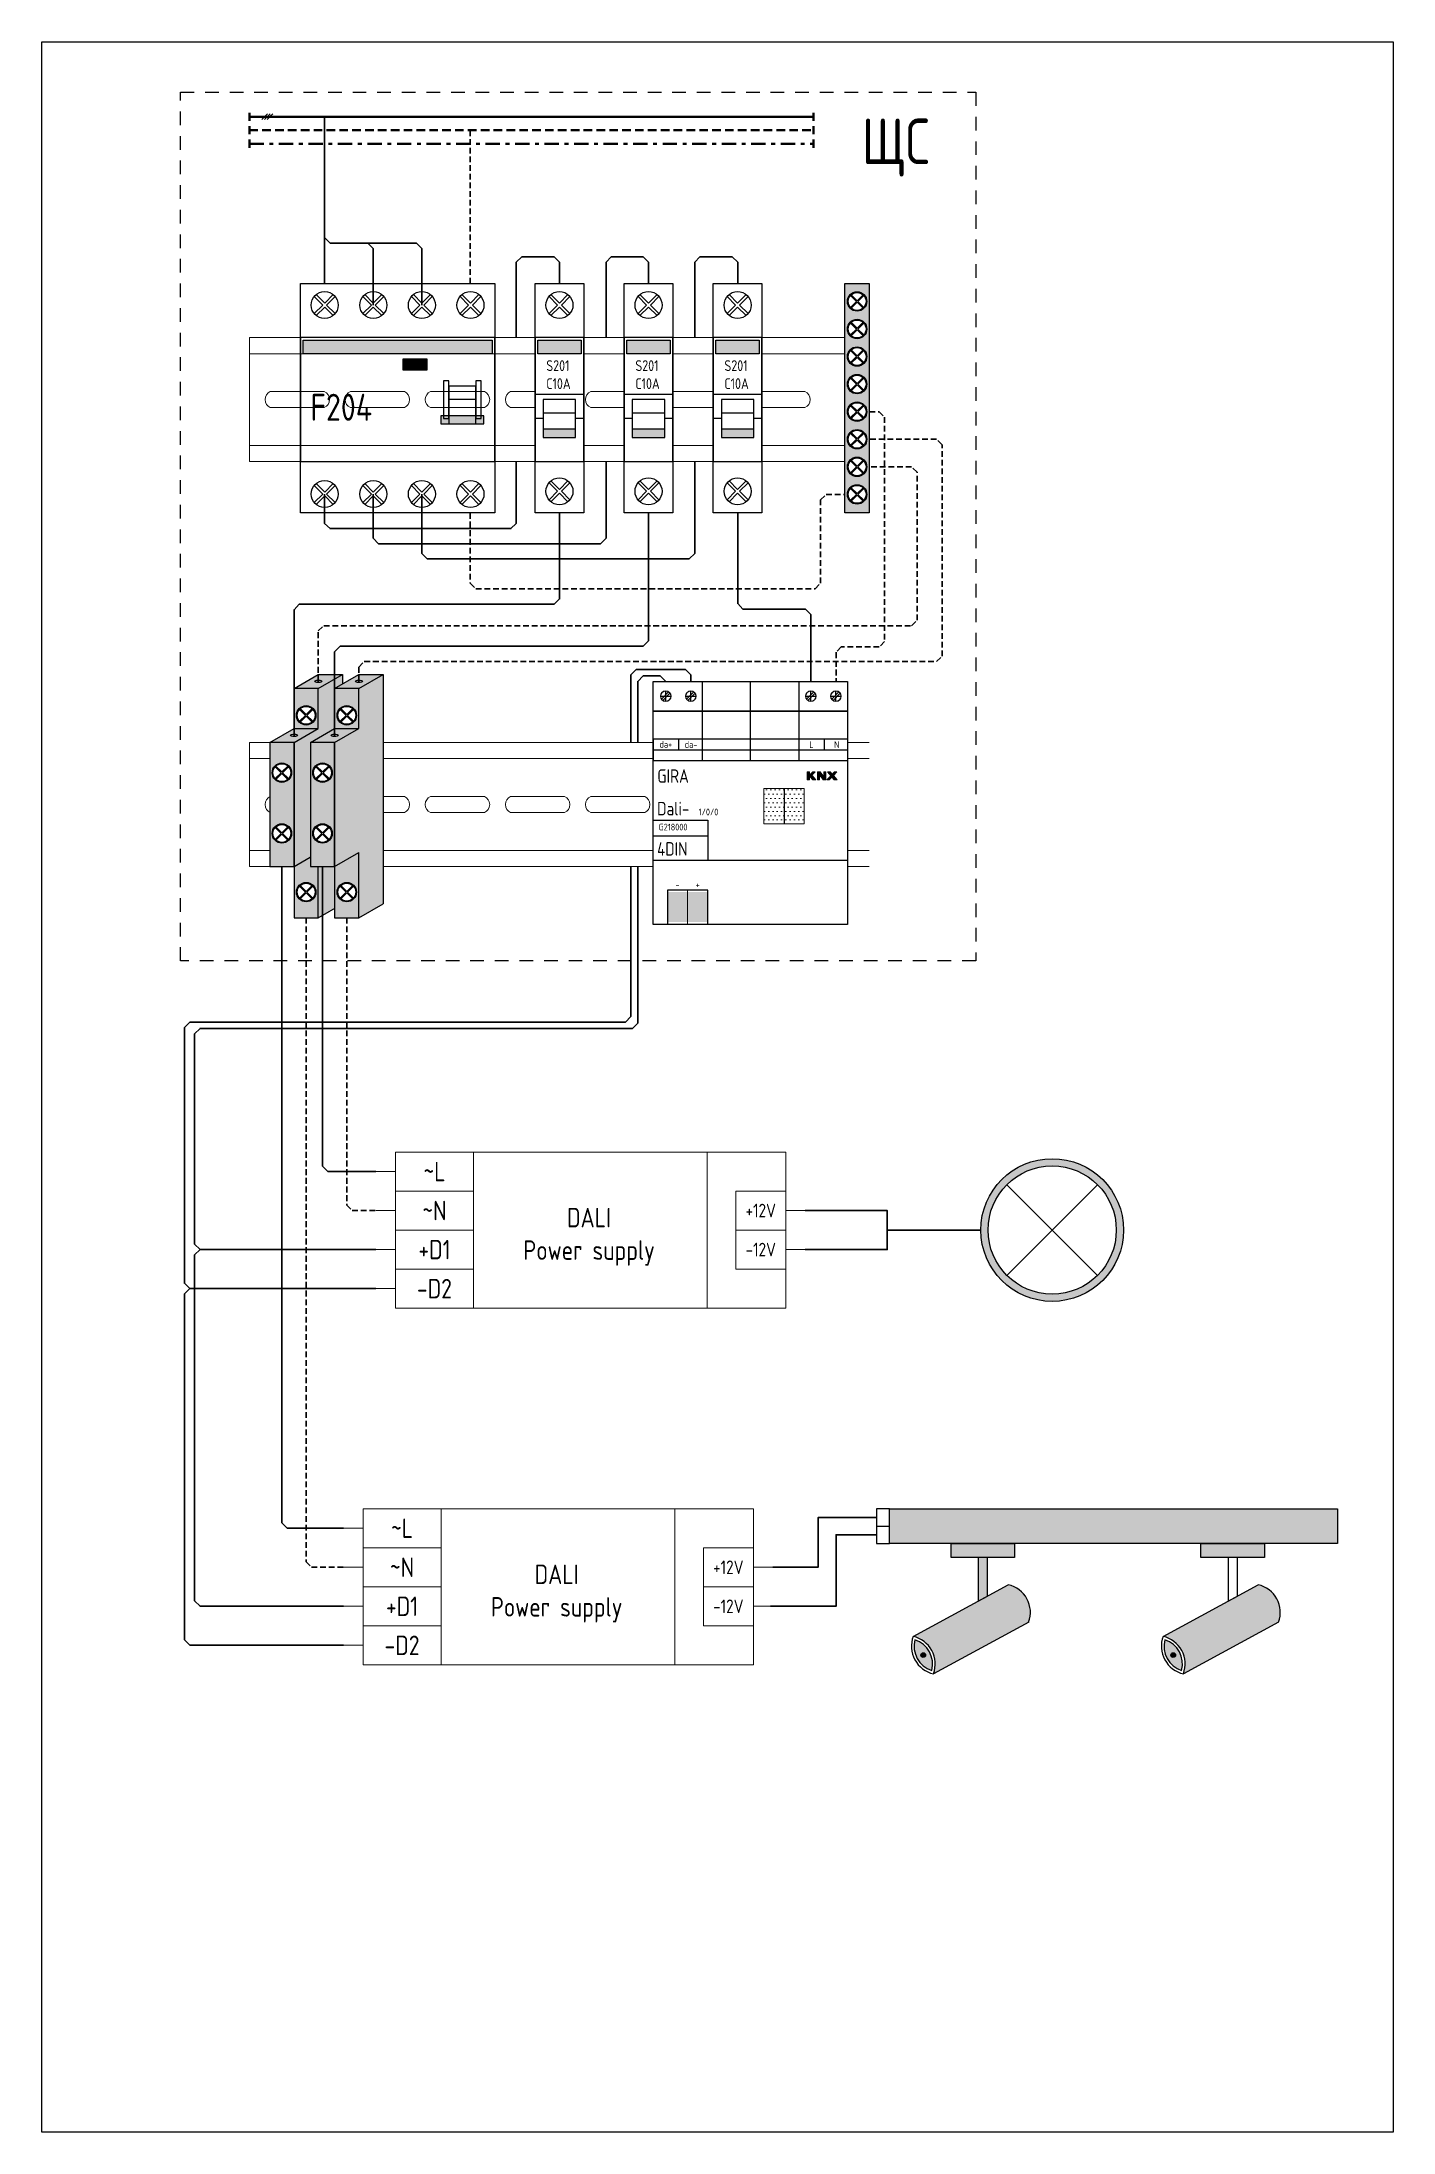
# Model space of a CAD drawing. Header units: millimetres. Extents: x -559267 to 5835, y 0 to 209897.
# Drawn here: x 1050 to 1235.5, y 0 to 287 of the extents above; entities that cross this region are included whole.
import ezdxf

# ---------------------------------------------------------------- set-up
doc = ezdxf.new("R2010")
doc.units = ezdxf.units.MM
doc.set_wipeout_variables(frame=1)
for name, pattern in [('CENTER2', [28.575, 19.05, -3.175, 3.175, -3.175]), ('HIDDEN2', [4.7625, 3.175, -1.5875]), ('JIS_02_0.7', [1.35, 0.75, -0.6]), ('L000000000000000000', [0]), ('Штрихштриховая', [10.936111, 5.291667, -2.116667, 1.411111, -2.116667])]:
    doc.linetypes.add(name, pattern=pattern)
doc.layers.add('devices', color=7, linetype='Continuous')
doc.layers.add('Gira_Модули', color=7, linetype='Continuous')
doc.layers.add('Таблицы', color=7, linetype='Continuous', lineweight=13)
doc.styles.add('Unecom', font='GOST2304A_0.ttf', dxfattribs={"height": 2.5})

# ---------------------------------------------------------------- blocks, each defined once
blk = doc.blocks.new('Дин')
blk.add_wipeout([(-0.76, 46), (-0.76, 0), (228.89, 0), (228.89, 46)])
blk.add_lwpolyline([(228.89, 46), (-0.76, 46), (-0.76, 0), (228.89, 0)])
at = {"layer": 'Таблицы'}
for points in [[(-0.76, 40), (-0.76, 40), (228.89, 40)], [(-0.76, 6), (-0.76, 6), (228.89, 6)]]:
    blk.add_lwpolyline(points, dxfattribs=at)
for points in [[(26.99, 26), (26.99, 26), (6.99, 26), (6.99, 26, 0.644829), (6.99, 20), (6.99, 20), (26.99, 20), (26.99, 20, 0.644829)], [(56.66, 26), (56.66, 26), (36.66, 26), (36.66, 26, 0.644829), (36.66, 20), (36.66, 20), (56.66, 20), (56.66, 20, 0.644829)], [(86.34, 26), (86.34, 26), (66.34, 26), (66.34, 26, 0.644829), (66.34, 20), (66.34, 20), (86.34, 20), (86.34, 20, 0.644829)], [(116.02, 26), (116.02, 26), (96.02, 26), (96.02, 26, 0.644829), (96.02, 20), (96.02, 20), (116.02, 20), (116.02, 20, 0.644829)], [(145.7, 26), (145.7, 26), (125.7, 26), (125.7, 26, 0.644829), (125.7, 20), (125.7, 20), (145.7, 20), (145.7, 20, 0.644829)], [(175.37, 26), (175.37, 26), (155.37, 26), (155.37, 26, 0.644829), (155.37, 20), (155.37, 20), (175.37, 20), (175.37, 20, 0.644829)], [(205.05, 26), (205.05, 26), (185.05, 26), (185.05, 26, 0.644829), (185.05, 20), (185.05, 20), (205.05, 20), (205.05, 20, 0.644829)]]:
    blk.add_lwpolyline(points, format="xyb", close=True, dxfattribs=at)
blk = doc.blocks.new('Клема')
blk.add_wipeout([(9, 90.16), (18, 90.16), (18, 5.16), (9, 0), (0, 0), (0, 19), (-9, 19), (-9, 65), (0, 70.16), (0, 85)])
at = {"true_color": 0x939598}
h = blk.add_hatch(color=252, dxfattribs=at)
h.dxf.hatch_style = 1
h.paths.add_polyline_path([(9, 70.16), (0, 70.16), (-9, 65), (0, 65)])
h.paths.add_polyline_path([(9, 85), (0, 85), (0, 85), (0, 70.16), (9, 70.16)])
h.paths.add_polyline_path([(8.1, 75, -1), (0.9, 75, -1)], flags=16)
h.paths.add_polyline_path([(7.81, 75, -1), (1.19, 75, -1)], flags=0)
h.paths.add_polyline_path([(18, 90.16), (9, 90.16), (0, 85), (9, 85)])
h.paths.add_polyline_path([(0, 65), (-9, 65), (-9, 65), (-9, 19), (0, 19), (0, 19)])
h.paths.add_polyline_path([(-0.9, 53.75, -1), (-8.1, 53.75, -1)], flags=16)
h.paths.add_polyline_path([(-1.19, 53.75, -1), (-7.81, 53.75, -1)], flags=0)
h.paths.add_polyline_path([(-0.9, 31.25, -1), (-8.1, 31.25, -1)], flags=16)
h.paths.add_polyline_path([(-1.19, 31.25, -1), (-7.81, 31.25, -1)], flags=0)
h.paths.add_polyline_path([(9, 24.16), (0, 19), (0, 19), (0, 0), (9, 0)])
h.paths.add_polyline_path([(8.1, 9.5, -1), (0.9, 9.5, -1)], flags=16)
h.paths.add_polyline_path([(7.81, 9.5, -1), (1.19, 9.5, -1)], flags=0)
at = {"true_color": 0xc7c8ca}
h = blk.add_hatch(color=9, dxfattribs=at)
h.dxf.hatch_style = 1
h.paths.add_polyline_path([(18, 90.16), (9, 85), (9, 70.16), (0, 65), (0, 19), (9, 24.16), (9, 0), (18, 5.16)])
for points in [[(0, 85), (9, 90.16)], [(9, 85), (18, 90.16)], [(9, 90.16), (18, 90.16), (18, 5.16)], [(9, 85), (0, 85), (0, 70.16)], [(2.31, 77.48), (4.5, 75.28), (6.69, 77.48)], [(9, 70.16), (9, 85)], [(-9, 65), (0, 70.16)], [(0, 65), (9, 70.16)], [(0, 70.16), (9, 70.16)], [(2.02, 72.81), (4.22, 75), (2.02, 77.19)], [(6.69, 72.52), (4.5, 74.72), (2.31, 72.52)], [(6.98, 77.19), (4.78, 75), (6.98, 72.81)], [(0, 65), (-9, 65), (-9, 19), (0, 19), (0, 65)], [(0, 65), (0, 0), (9, 0), (9, 24.16)], [(-6.98, 51.56), (-4.78, 53.75), (-6.98, 55.94)], [(-6.69, 56.23), (-4.5, 54.03), (-2.31, 56.23)], [(-2.02, 55.94), (-4.22, 53.75), (-2.02, 51.56)], [(-2.31, 51.27), (-4.5, 53.47), (-6.69, 51.27)], [(-6.98, 33.44), (-4.78, 31.25), (-6.98, 29.06)], [(-2.31, 33.73), (-4.5, 31.53), (-6.69, 33.73)], [(-2.02, 29.06), (-4.22, 31.25), (-2.02, 33.44)], [(-6.69, 28.77), (-4.5, 30.97), (-2.31, 28.77)], [(0, 19), (9, 24.16)], [(2.02, 7.31), (4.22, 9.5), (2.02, 11.69)], [(2.3, 11.98), (4.5, 9.78), (6.69, 11.98)], [(6.69, 7.02), (4.5, 9.22), (2.3, 7.02)], [(6.98, 11.69), (4.78, 9.5), (6.98, 7.31)], [(9, 0), (18, 5.16)]]:
    blk.add_lwpolyline(points)
for centre, radius in [((4.5, 75), 3.6), ((4.5, 75), 3.31), ((-4.5, 53.75), 3.6), ((-4.5, 53.75), 3.31), ((-4.5, 31.25), 3.6), ((-4.5, 31.25), 3.31), ((4.5, 9.5), 3.6), ((4.5, 9.5), 3.31)]:
    blk.add_circle(centre, radius)
for centre in [(9, 87.58), (0, 67.58)]:
    blk.add_ellipse(centre, major_axis=(1.29, 0), ratio=0.358431)
blk = doc.blocks.new('F204')
at = {"color": 7, "linetype": 'L000000000000000000'}
blk.add_line((65, 23), (55, 23), dxfattribs=at)
at = {"color": 7, "linetype": 'Continuous'}
for points in [[(0, -19), (0, 66), (72, 66), (72, -19)], [(72, 0), (72, 46), (0, 46), (0, 0)], [(1, 40), (1, 45), (71, 45), (71, 40)], [(55, 16), (55, 30), (53, 30), (53, 16)], [(67, 16), (67, 30), (65, 30), (65, 16)]]:
    blk.add_lwpolyline(points, close=True, dxfattribs=at)
for points in [[(5.13, 54.84), (8.29, 58), (5.13, 61.16)], [(5.84, 61.87), (9, 58.71), (12.16, 61.87)], [(12.16, 54.13), (9, 57.29), (5.84, 54.13)], [(12.87, 61.16), (9.71, 58), (12.87, 54.84)], [(23.13, 54.84), (26.29, 58), (23.13, 61.16)], [(23.84, 61.87), (27, 58.71), (30.16, 61.87)], [(30.16, 54.13), (27, 57.29), (23.84, 54.13)], [(30.87, 61.16), (27.71, 58), (30.87, 54.84)], [(41.13, 54.84), (44.29, 58), (41.13, 61.16)], [(41.84, 61.87), (45, 58.71), (48.16, 61.87)], [(48.16, 54.13), (45, 57.29), (41.84, 54.13)], [(48.87, 61.16), (45.71, 58), (48.87, 54.84)], [(59.13, 54.84), (62.29, 58), (59.13, 61.16)], [(59.84, 61.87), (63, 58.71), (66.16, 61.87)], [(66.16, 54.13), (63, 57.29), (59.84, 54.13)], [(66.87, 61.16), (63.71, 58), (66.87, 54.84)], [(5.13, -15.16), (8.29, -12), (5.13, -8.84)], [(5.84, -8.13), (9, -11.29), (12.16, -8.13)], [(12.16, -15.87), (9, -12.71), (5.84, -15.87)], [(12.87, -8.84), (9.71, -12), (12.87, -15.16)], [(23.13, -15.16), (26.29, -12), (23.13, -8.84)], [(23.84, -8.13), (27, -11.29), (30.16, -8.13)], [(30.16, -15.87), (27, -12.71), (23.84, -15.87)], [(30.87, -8.84), (27.71, -12), (30.87, -15.16)], [(41.13, -15.16), (44.29, -12), (41.13, -8.84)], [(41.84, -8.13), (45, -11.29), (48.16, -8.13)], [(48.16, -15.87), (45, -12.71), (41.84, -15.87)], [(48.87, -8.84), (45.71, -12), (48.87, -15.16)], [(59.13, -15.16), (62.29, -12), (59.13, -8.84)], [(59.84, -8.13), (63, -11.29), (66.16, -8.13)], [(66.16, -15.87), (63, -12.71), (59.84, -15.87)], [(66.87, -8.84), (63.71, -12), (66.87, -15.16)]]:
    blk.add_lwpolyline(points)
at = {"color": 5, "linetype": 'Continuous'}
blk.add_lwpolyline([(47, 34), (47, 38), (38, 38), (38, 34)], close=True, dxfattribs=at)
at = {"color": 7, "linetype": 'L000000000000000000'}
for points in [[(65, 14), (65, 28), (55, 28), (55, 14)], [(68, 14), (68, 17), (52, 17), (52, 14)]]:
    blk.add_lwpolyline(points, close=True, dxfattribs=at)
at = {"color": 7, "linetype": 'Continuous'}
for centre in [(9, 58), (27, 58), (45, 58), (63, 58), (9, -12), (27, -12), (45, -12), (63, -12)]:
    blk.add_circle(centre, 5, dxfattribs=at)
at = {"color": 1, "linetype": 'Continuous'}
blk.add_solid([(1, 40), (1, 45), (71, 40), (71, 45)], dxfattribs=at)
at = {"color": 5, "linetype": 'Continuous'}
blk.add_solid([(47, 34), (47, 38), (38, 34), (38, 38)], dxfattribs=at)
at = {"color": 7, "linetype": 'L000000000000000000'}
blk.add_solid([(68, 14), (68, 17), (52, 14), (52, 17)], dxfattribs=at)
at = {"insert": (3.71, 25.14), "char_height": 10, "attachment_point": 1, "style": 'Unecom'}
blk.add_mtext_dynamic_manual_height_columns('F204', width=44.8228, gutter_width=12.5, heights=[0], dxfattribs=at)
blk = doc.blocks.new('*U219')
at = {"linetype": 'ByBlock', "lineweight": 40}
for points in [[(0, 11.5), (0, 8.5)], [(0, 10), (208.94, 10)], [(208.94, 11.5), (208.94, 8.5)], [(0, 6.5), (0, 3.5)], [(0, 1.5), (0, -1.5)], [(208.94, 6.5), (208.94, 3.5)], [(208.94, 1.5), (208.94, -1.5)]]:
    blk.add_lwpolyline(points, dxfattribs=at)
at = {"color": 4, "linetype": 'HIDDEN2', "lineweight": 40}
blk.add_lwpolyline([(0, 5), (208.94, 5)], dxfattribs=at)
at = {"color": 3, "linetype": 'Штрихштриховая', "lineweight": 40}
blk.add_lwpolyline([(0, 0), (208.94, 0)], dxfattribs=at)
blk = doc.blocks.new('DALI_1')
at = {"color": 7, "lineweight": 13}
for points in [[(-2266, -175), (-2266, -975), (-266, -975), (-266, -175), (-2266, -175)], [(-2266, -175), (-1866, -175), (-1866, -375), (-2266, -375)], [(-668, -975), (-668, -175)], [(-2266, -275), (-2366, -275)], [(-2266, -375), (-1866, -375), (-1866, -575), (-2266, -575)], [(-266, -375), (-522, -375), (-522, -775), (-266, -775)], [(-266, -375), (-266, -575)], [(-2266, -475), (-2366, -475)], [(-166, -475), (-266, -475)], [(-2266, -775), (-1866, -775), (-1866, -575), (-2266, -575)], [(-522, -575), (-266, -575)], [(-266, -575), (-266, -775)], [(-2266, -675), (-2366, -675)], [(-166, -675), (-266, -675)], [(-2266, -975), (-1866, -975), (-1866, -775), (-2266, -775)], [(-2266, -875), (-2366, -875)]]:
    blk.add_lwpolyline(points, dxfattribs=at)
at = {"color": 7, "lineweight": 13, "style": 'Unecom'}
for s, insert, char_height, width, attachment_point in [('~L', (-2066, -275), 100, 400, 5), ('~N', (-2066, -475), 100, 400, 5), ('\\pxqc;DALI\\PPower supply', (-1805, -461), 100, 1062.44, 1), ('+12V', (-394, -475), 70, 255.85, 5), ('+D1', (-2066, -675), 100, 400, 5), ('-12V', (-394, -675), 70, 255.85, 5), ('-D2', (-2066, -875), 100, 400, 5)]:
    blk.add_mtext(s, dxfattribs=dict(at, insert=insert, char_height=char_height, width=width, attachment_point=attachment_point))
blk = doc.blocks.new('*U43')
at = {"layer": 'Gira_Модули', "color": 0, "linetype": 'CENTER2', "transparency": 16777216}
for p, q in [((-1.99, 0), (-0.38, 0)), ((0, 0.38), (0, 2.02)), ((0.38, 0), (1.98, 0)), ((0, -1.99), (0, -0.38))]:
    blk.add_line(p, q, dxfattribs=at)
at = {"layer": 'Gira_Модули', "color": 0, "linetype": 'Continuous', "transparency": 16777216}
for p, q in [((-0.19, 0), (0.19, 0)), ((0, -0.19), (0, 0.19))]:
    blk.add_line(p, q, dxfattribs=at)
blk = doc.blocks.new('*U44')
at = {"layer": 'Gira_Модули', "color": 0, "linetype": 'CENTER2', "transparency": 16777216}
for p, q in [((-1.99, 0), (-0.38, 0)), ((0, 0.38), (0, 2.02)), ((0.38, 0), (1.98, 0)), ((0, -1.99), (0, -0.38))]:
    blk.add_line(p, q, dxfattribs=at)
at = {"layer": 'Gira_Модули', "color": 0, "linetype": 'Continuous', "transparency": 16777216}
for p, q in [((-0.19, 0), (0.19, 0)), ((0, -0.19), (0, 0.19))]:
    blk.add_line(p, q, dxfattribs=at)
blk = doc.blocks.new('*U45')
at = {"layer": 'Gira_Модули', "color": 0, "linetype": 'CENTER2', "transparency": 16777216}
for p, q in [((-1.99, 0), (-0.38, 0)), ((0, 0.38), (0, 2.02)), ((0.38, 0), (1.98, 0)), ((0, -1.99), (0, -0.38))]:
    blk.add_line(p, q, dxfattribs=at)
at = {"layer": 'Gira_Модули', "color": 0, "linetype": 'Continuous', "transparency": 16777216}
for p, q in [((-0.19, 0), (0.19, 0)), ((0, -0.19), (0, 0.19))]:
    blk.add_line(p, q, dxfattribs=at)
blk = doc.blocks.new('*U42')
at = {"layer": 'Gira_Модули', "color": 0, "linetype": 'CENTER2', "transparency": 16777216}
for p, q in [((-1.99, 0), (-0.38, 0)), ((0, 0.38), (0, 2.02)), ((0.38, 0), (1.98, 0)), ((0, -1.99), (0, -0.38))]:
    blk.add_line(p, q, dxfattribs=at)
at = {"layer": 'Gira_Модули', "color": 0, "linetype": 'Continuous', "transparency": 16777216}
for p, q in [((-0.19, 0), (0.19, 0)), ((0, -0.19), (0, 0.19))]:
    blk.add_line(p, q, dxfattribs=at)
blk = doc.blocks.new('$RECOVER_230809152414-0')
blk.add_wipeout([(0, 45), (72, 45), (72, -45), (0, -45)])
blk.add_wipeout([(0, 45), (72, 45), (72, -45), (0, -45)])
at = {"layer": 'Gira_Модули', "lineweight": 13}
h = blk.add_hatch(color=256, dxfattribs=at)
h.dxf.hatch_style = 2
h.paths.add_polyline_path([(58.87, 10.15), (58.75, 10.3), (59.95, 11.52), (59.09, 11.52), (57.87, 10.28), (57.87, 10.28), (57.87, 11.52), (57.03, 11.52), (57.03, 8.57), (57.87, 8.57), (57.87, 9.41), (58.21, 9.75), (59.19, 8.58), (60.2, 8.58)])
h = blk.add_hatch(color=256, dxfattribs=at)
h.dxf.hatch_style = 2
h.paths.add_polyline_path([(61.86, 11.52), (63.17, 9.68), (63.16, 11.52), (64, 11.52), (64, 8.58), (63.03, 8.58), (61.68, 10.41), (61.67, 8.58), (60.84, 8.58), (60.84, 11.52)])
h = blk.add_hatch(color=256, dxfattribs=at)
h.dxf.hatch_style = 2
h.paths.add_polyline_path([(68.11, 8.57), (67.1, 8.58), (66.21, 9.64), (65.18, 8.57), (64.33, 8.57), (65.83, 10.1), (64.64, 11.52), (65.62, 11.52), (66.37, 10.65), (67.23, 11.52), (68.07, 11.52), (66.75, 10.19)])
h = blk.add_hatch(dxfattribs=at)
h.set_pattern_fill('DOTS', color=256)
h.set_pattern_definition([(0, (-1376620.2585, 221640.8424), (0.79375, 1.5875), [0, -1.5875])])
h.paths.add_polyline_path([(55.97, 5.42), (41.02, 5.42), (41.02, -7.75), (55.97, -7.75)])
at = {"layer": 'Gira_Модули', "linetype": 'Continuous', "lineweight": 15}
h = blk.add_hatch(color=256, dxfattribs=at)
h.dxf.hatch_style = 1
h.paths.add_polyline_path([(12.76, -33.01), (5.63, -33.01), (5.63, -44.02), (12.76, -44.02)])
h = blk.add_hatch(color=1, dxfattribs=at)
h.dxf.hatch_style = 1
h.paths.add_polyline_path([(19.9, -33.01), (12.76, -33.01), (12.76, -44.02), (19.9, -44.02)])
at = {"layer": 'Gira_Модули', "lineweight": 13}
for p, q in [((5.72, 41.17), (3.08, 38.54)), ((6.21, 40.68), (3.58, 38.04)), ((15.02, 41.17), (12.39, 38.54)), ((15.51, 40.68), (12.88, 38.04)), ((59.47, 41.17), (56.84, 38.54)), ((59.97, 40.68), (57.33, 38.04)), ((68.78, 41.17), (66.14, 38.54)), ((69.27, 40.68), (66.64, 38.04)), ((57.87, 11.52), (57.03, 11.52)), ((57.03, 11.52), (57.03, 8.57)), ((57.03, 8.57), (57.87, 8.57)), ((59.09, 11.52), (57.87, 10.28)), ((57.87, 10.28), (57.87, 11.52)), ((57.87, 10.28), (57.87, 10.28)), ((57.87, 9.41), (58.21, 9.75)), ((57.87, 8.57), (57.87, 9.41)), ((58.21, 9.75), (59.19, 8.58)), ((58.75, 10.3), (59.95, 11.52)), ((58.87, 10.15), (58.75, 10.3)), ((60.2, 8.58), (58.87, 10.15)), ((59.95, 11.52), (59.09, 11.52)), ((59.19, 8.58), (60.2, 8.58)), ((60.84, 8.58), (60.84, 11.52)), ((60.84, 11.52), (61.86, 11.52)), ((61.67, 8.58), (60.84, 8.58)), ((61.68, 10.41), (61.67, 8.58)), ((63.03, 8.58), (61.68, 10.41)), ((61.86, 11.52), (63.17, 9.68)), ((64, 8.58), (63.03, 8.58)), ((63.17, 9.68), (63.16, 11.52)), ((63.16, 11.52), (64, 11.52)), ((64, 11.52), (64, 8.58)), ((64.33, 8.57), (65.83, 10.1)), ((65.18, 8.57), (64.33, 8.57)), ((65.83, 10.1), (64.64, 11.52)), ((64.64, 11.52), (65.62, 11.52)), ((66.21, 9.64), (65.18, 8.57)), ((65.62, 11.52), (66.37, 10.65)), ((67.1, 8.58), (66.21, 9.64)), ((66.37, 10.65), (67.23, 11.52)), ((68.07, 11.52), (66.75, 10.19)), ((66.75, 10.19), (68.11, 8.57)), ((68.11, 8.57), (67.1, 8.58)), ((67.23, 11.52), (68.07, 11.52))]:
    blk.add_line(p, q, dxfattribs=at)
at = {"layer": 'Gira_Модули', "lineweight": 15}
blk.add_line((12.76, -32.3), (12.76, -45), dxfattribs=at)
at = {"layer": 'Gira_Модули'}
blk.add_lwpolyline([(0, 45), (72, 45), (72, -45), (0, -45)], close=True, dxfattribs=at)
for points in [[(18.11, 45), (18.11, 23.7)], [(35.93, 45), (35.93, 23.7)], [(53.97, 45), (53.97, 23.7)], [(0, 34.03), (72, 34.03), (0, 34.03)], [(72, 23.7), (0, 23.7)], [(0, 23.7), (0, 19.7), (0, 15.7)], [(9.35, 23.7), (9.35, 19.7)], [(18.11, 23.7), (18.11, 15.7)], [(35.93, 23.7), (35.93, 15.7)], [(53.97, 23.7), (53.97, 15.7)], [(63.32, 23.7), (63.32, 19.7)], [(0, 19.7), (72, 19.7)], [(72, 15.7), (0, 15.7)], [(48.5, 5.42), (48.5, -7.75)], [(0, -6.38), (20.23, -6.38), (20.23, -21.32), (0, -21.32)], [(20.23, -12.28), (0, -12.28)], [(72, -21.32), (0, -21.32)], [(20.23, -45), (20.23, -32.3), (5.29, -32.3), (5.29, -45)]]:
    blk.add_lwpolyline(points, dxfattribs=at)
at = {"layer": 'Gira_Модули', "lineweight": 13}
blk.add_lwpolyline([(55.97, 5.42), (41.02, 5.42), (41.02, -7.75), (55.97, -7.75)], close=True, dxfattribs=at)
for centre, radius in [((4.65, 39.61), 1.99), ((4.65, 39.61), 1.89), ((13.95, 39.61), 1.99), ((13.95, 39.61), 1.89), ((58.4, 39.61), 1.99), ((58.4, 39.61), 1.89), ((67.71, 39.61), 1.99), ((67.71, 39.61), 1.89)]:
    blk.add_circle(centre, radius, dxfattribs=at)
at = {"layer": 'Gira_Модули', "linetype": 'CENTER2'}
for name, p in [('*U44', (4.65, 39.61)), ('*U43', (13.95, 39.61)), ('*U45', (58.4, 39.61)), ('*U42', (67.71, 39.61))]:
    blk.add_blockref(name, p, dxfattribs=at)
at = {"style": 'Unecom'}
blk.add_attdef('АДРЕС', (16.85, -4.56), '', height=2.5, dxfattribs=at)
at = {"layer": 'Gira_Модули', "lineweight": 13, "style": 'Unecom'}
for s, p in [('GIRA', (1.54, 7.51)), ('Dali-', (1.47, -4.56)), ('4DIN', (1.46, -19.49))]:
    blk.add_text(s, height=5, dxfattribs=at).set_placement(p)
at = {"layer": 'Gira_Модули', "lineweight": 13, "char_height": 2.5, "attachment_point": 1, "style": 'Unecom'}
for s, width, heights, insert in [('\\pxqc;da+', 9.3524, [4.05], (0, 23.01)), ('\\pxqc;da-', 9.3524, [4.05], (9.35, 22.94)), ('\\pxqc;L', 9.3524, [4.05], (53.97, 22.92)), ('\\pxqc;N', 9.3524, [4.05], (63.32, 22.92)), ('G218000', 18.189, [0], (2.04, -7.66)), ('\\pxqc;-', 7.4694, [4.05], (5.29, -28.95)), ('\\pxqc;+', 7.4694, [4.05], (12.76, -28.95))]:
    blk.add_mtext_dynamic_manual_height_columns(s, width=width, gutter_width=12.5, heights=heights, dxfattribs=dict(at, insert=insert))
blk = doc.blocks.new('Трек')
at = {"true_color": 0xf8f6b0}
h = blk.add_hatch(color=51, dxfattribs=at)
h.dxf.hatch_style = 1
h.paths.add_polyline_path([(-150.36, -47.1, 0.396626), (-156.58, -35.67, 0.395541)])
h.paths.add_polyline_path([(-152.6, -41.39, -1), (-154.34, -41.39, -1)], flags=16)
h = blk.add_hatch(color=51, dxfattribs=at)
h.dxf.hatch_style = 1
h.paths.add_polyline_path([(-57.78, -47.1, 0.396626), (-64, -35.67, 0.395541)])
h.paths.add_polyline_path([(-60.02, -41.39, -1), (-61.76, -41.39, -1)], flags=16)
at = {"true_color": 0xffffff}
h = blk.add_hatch(color=7, dxfattribs=at)
h.dxf.hatch_style = 1
h.paths.add_polyline_path([(-154.34, -41.39, 1), (-152.6, -41.39, 1)])
h = blk.add_hatch(color=7, dxfattribs=at)
h.dxf.hatch_style = 1
h.paths.add_polyline_path([(-61.76, -41.39, 1), (-60.02, -41.39, 1)])
for points in [[(-166.04, 12.87), (-170.79, 12.87), (-170.79, 0), (-166.04, 0)], [(-50.62, 0), (-27.06, 0), (-27.06, -5.16), (-50.62, -5.16)], [(-143.21, 0), (-119.64, 0), (-119.64, -5.16), (-143.21, -5.16)]]:
    blk.add_lwpolyline(points, close=True)
for points in [[(-166.04, 12.87), (0, 12.87), (0, 0), (-166.04, 0), (-166.04, 12.87)], [(-170.79, 6.43), (-166.04, 6.43)], [(-133.12, -5.16), (-133.12, -21.36), (-129.73, -19.51), (-129.73, -5.16), (-133.12, -5.16)], [(-40.54, -5.16), (-40.54, -21.36), (-37.14, -19.51), (-37.14, -5.16), (-40.54, -5.16)], [(-157.23, -34.46), (-121.98, -15.31)], [(-64.65, -34.46), (-29.39, -15.31)], [(-114.44, -29.17), (-149.7, -48.32)], [(-21.86, -29.17), (-57.12, -48.32)]]:
    blk.add_lwpolyline(points)
for centre in [(-153.47, -41.39), (-60.89, -41.39)]:
    blk.add_circle(centre, 0.868)
for centre, radius, start, end in [((-124.29, -25.54), 10.49, 339.74147, 77.28253), ((-31.7, -25.54), 10.49, 339.74147, 77.28253), ((-147.39, -38.09), 10.49, 159.74147, 257.28253), ((-159.54, -44.69), 10.49, 339.74147, 77.28253), ((-147.38, -38.07), 9.51, 165.38591, 251.70924), ((-159.54, -44.69), 9.49, 345.2784, 71.81675), ((-54.81, -38.09), 10.49, 159.74147, 257.28253), ((-66.96, -44.69), 10.49, 339.74147, 77.28253), ((-54.79, -38.07), 9.51, 165.38591, 251.70924), ((-66.96, -44.69), 9.49, 345.2784, 71.81675)]:
    blk.add_arc(centre, radius, start, end)
blk = doc.blocks.new('Шина N')
blk.add_wipeout([(0, 85), (9, 85), (9, 0), (0, 0)])
h = blk.add_hatch(color=140)
h.dxf.hatch_style = 1
h.paths.add_polyline_path([(9, 85), (0, 85), (0, 0), (9, 0)])
h.paths.add_polyline_path([(8.1, 78.38, -1), (0.9, 78.38, -1)], flags=16)
h.paths.add_polyline_path([(7.81, 78.38, -1), (1.19, 78.38, -1)], flags=0)
h.paths.add_polyline_path([(8.1, 68.17, -1), (0.9, 68.17, -1)], flags=16)
h.paths.add_polyline_path([(7.81, 68.17, -1), (1.19, 68.17, -1)], flags=0)
h.paths.add_polyline_path([(8.1, 57.96, -1), (0.9, 57.96, -1)], flags=16)
h.paths.add_polyline_path([(7.81, 57.96, -1), (1.19, 57.96, -1)], flags=0)
h.paths.add_polyline_path([(8.1, 47.74, -1), (0.9, 47.74, -1)], flags=16)
h.paths.add_polyline_path([(7.81, 47.74, -1), (1.19, 47.74, -1)], flags=0)
h.paths.add_polyline_path([(8.1, 37.53, -1), (0.9, 37.53, -1)], flags=16)
h.paths.add_polyline_path([(7.81, 37.53, -1), (1.19, 37.53, -1)], flags=0)
h.paths.add_polyline_path([(8.1, 27.32, -1), (0.9, 27.32, -1)], flags=16)
h.paths.add_polyline_path([(7.81, 27.32, -1), (1.19, 27.32, -1)], flags=0)
h.paths.add_polyline_path([(8.1, 17.1, -1), (0.9, 17.1, -1)], flags=16)
h.paths.add_polyline_path([(7.81, 17.1, -1), (1.19, 17.1, -1)], flags=0)
h.paths.add_polyline_path([(8.1, 6.89, -1), (0.9, 6.89, -1)], flags=16)
h.paths.add_polyline_path([(7.81, 6.89, -1), (1.19, 6.89, -1)], flags=0)
for points in [[(9, 85), (9, 0), (0, 0), (0, 85), (9, 85)], [(2.02, 76.19), (4.22, 78.38), (2.02, 80.58)], [(2.31, 80.86), (4.5, 78.66), (6.69, 80.86)], [(6.69, 75.91), (4.5, 78.1), (2.31, 75.91)], [(6.98, 80.58), (4.78, 78.38), (6.98, 76.19)], [(2.02, 65.97), (4.22, 68.17), (2.02, 70.36)], [(2.31, 70.65), (4.5, 68.45), (6.69, 70.65)], [(6.98, 70.36), (4.78, 68.17), (6.98, 65.97)], [(6.69, 65.69), (4.5, 67.89), (2.31, 65.69)], [(2.02, 55.76), (4.22, 57.96), (2.02, 60.15)], [(2.31, 60.43), (4.5, 58.24), (6.69, 60.43)], [(6.69, 55.48), (4.5, 57.67), (2.31, 55.48)], [(6.98, 60.15), (4.78, 57.96), (6.98, 55.76)], [(2.02, 45.55), (4.22, 47.74), (2.02, 49.94)], [(2.31, 50.22), (4.5, 48.02), (6.69, 50.22)], [(6.69, 45.27), (4.5, 47.46), (2.31, 45.27)], [(6.98, 49.94), (4.78, 47.74), (6.98, 45.55)], [(2.02, 35.34), (4.22, 37.53), (2.02, 39.72)], [(2.31, 40.01), (4.5, 37.81), (6.69, 40.01)], [(6.98, 39.72), (4.78, 37.53), (6.98, 35.34)], [(6.69, 35.05), (4.5, 37.25), (2.31, 35.05)], [(2.02, 25.12), (4.22, 27.32), (2.02, 29.51)], [(2.31, 29.79), (4.5, 27.6), (6.69, 29.79)], [(6.69, 24.84), (4.5, 27.04), (2.31, 24.84)], [(6.98, 29.51), (4.78, 27.32), (6.98, 25.12)], [(2.02, 14.91), (4.22, 17.1), (2.02, 19.3)], [(2.31, 19.58), (4.5, 17.39), (6.69, 19.58)], [(6.69, 14.63), (4.5, 16.82), (2.31, 14.63)], [(6.98, 19.3), (4.78, 17.1), (6.98, 14.91)], [(2.02, 4.7), (4.22, 6.89), (2.02, 9.09)], [(2.31, 9.37), (4.5, 7.17), (6.69, 9.37)], [(6.98, 9.09), (4.78, 6.89), (6.98, 4.7)], [(6.69, 4.41), (4.5, 6.61), (2.31, 4.41)]]:
    blk.add_lwpolyline(points)
for centre, radius in [((4.5, 78.38), 3.6), ((4.5, 78.38), 3.31), ((4.5, 68.17), 3.6), ((4.5, 68.17), 3.31), ((4.5, 57.96), 3.6), ((4.5, 57.96), 3.31), ((4.5, 47.74), 3.6), ((4.5, 47.74), 3.31), ((4.5, 37.53), 3.6), ((4.5, 37.53), 3.31), ((4.5, 27.32), 3.6), ((4.5, 27.32), 3.31), ((4.5, 17.1), 3.6), ((4.5, 17.1), 3.31), ((4.5, 6.89), 3.6), ((4.5, 6.89), 3.31)]:
    blk.add_circle(centre, radius)
blk = doc.blocks.new('ABB S201')
blk.add_wipeout([(0, 66), (18, 66), (18, -19), (0, -19)])
blk.add_wipeout([(0, 66), (18, 66), (18, -19), (0, -19)])
at = {"color": 7, "linetype": 'L000000000000000000'}
for p, q in [((0, 25), (18, 25)), ((3, 16), (0, 16)), ((15, 18), (3, 18)), ((18, 16), (15, 16))]:
    blk.add_line(p, q, dxfattribs=at)
at = {"color": 7, "linetype": 'Continuous'}
for points in [[(0, -19), (0, 66), (18, 66), (18, -19)], [(18, 0), (18, 46), (0, 46), (0, 0)], [(1, 40), (1, 45), (17, 45), (17, 40)]]:
    blk.add_lwpolyline(points, close=True, dxfattribs=at)
for points in [[(5.13, 54.84), (8.29, 58), (5.13, 61.16)], [(5.84, 61.87), (9, 58.71), (12.16, 61.87)], [(12.16, 54.13), (9, 57.29), (5.84, 54.13)], [(12.87, 61.16), (9.71, 58), (12.87, 54.84)], [(5.84, -7.13), (9, -10.29), (12.16, -7.13)], [(5.13, -14.16), (8.29, -11), (5.13, -7.84)], [(12.16, -14.87), (9, -11.71), (5.84, -14.87)], [(12.87, -7.84), (9.71, -11), (12.87, -14.16)]]:
    blk.add_lwpolyline(points)
at = {"color": 7, "linetype": 'L000000000000000000'}
for points in [[(15, 9), (15, 23), (3, 23), (3, 9)], [(15, 9), (15, 12), (3, 12), (3, 9)]]:
    blk.add_lwpolyline(points, close=True, dxfattribs=at)
at = {"color": 7, "linetype": 'Continuous'}
for centre in [(9, 58), (9, -11)]:
    blk.add_circle(centre, 5, dxfattribs=at)
at = {"color": 1, "linetype": 'Continuous'}
blk.add_solid([(1, 40), (1, 45), (17, 40), (17, 45)], dxfattribs=at)
at = {"color": 7, "linetype": 'L000000000000000000'}
blk.add_solid([(15, 9), (15, 12), (3, 9), (3, 12)], dxfattribs=at)
at = {"insert": (4.13, 37.57), "char_height": 4, "attachment_point": 1, "style": 'Unecom'}
blk.add_mtext_dynamic_manual_height_columns('S201 \\PC10A', width=15.7189, gutter_width=12.5, heights=[0], dxfattribs=at)
blk = doc.blocks.new('Дали2')
at = {"true_color": 0x939598}
h = blk.add_hatch(color=252, dxfattribs=at)
h.dxf.hatch_style = 1
h.paths.add_polyline_path([(512.7, 228, 1), (434.3, 228, 1)])
h.paths.add_polyline_path([(508.7, 228, 1), (438.3, 228, 1)], flags=16)
h = blk.add_hatch(color=252, dxfattribs=at)
h.dxf.hatch_style = 1
h.paths.add_polyline_path([(384.1, 75), (384.1, 55.9), (630.2, 55.9), (630.2, 75)])
h = blk.add_hatch(color=252, dxfattribs=at)
h.dxf.hatch_style = 1
h.paths.add_polyline_path([(437.9, 48.3), (432.9, 48.3), (432.9, 24.3), (437.9, 27)])
h.paths.add_polyline_path([(418, 55.9), (418, 48.3), (452.9, 48.3), (452.9, 55.9)])
h.paths.add_polyline_path([(555.2, 55.9), (555.2, 48.3), (590.1, 48.3), (590.1, 55.9)])
h = blk.add_hatch(color=252, dxfattribs=at)
h.dxf.hatch_style = 1
h.paths.add_polyline_path([(460.6, 12.7, 0.45331), (449.4, 33.3), (397.2, 4.9, -0.45331), (408.3, -15.7)])
h.paths.add_polyline_path([(597.8, 12.7, 0.45331), (586.7, 33.3), (534.4, 4.9, -0.45331), (545.6, -15.7)])
at = {"lineweight": 30}
for points in [[(100.7, 735.9), (100.7, 767), (97.7, 770), (77, 770), (74, 773), (74, 839.5)], [(127.4, 735.9), (127.4, 767), (124.4, 770), (77, 770), (74, 773), (74, 839.5)], [(74, 747.8), (74, 839.5)], [(74, 632.2), (74, 616.1), (77, 613.2), (176.3, 613.2), (179.2, 616.1), (179.2, 759.5), (182.2, 762.4), (200, 762.4), (203, 759.5), (203, 747.8)], [(100.7, 632.2), (100.7, 607.9), (103.6, 604.9), (225.5, 604.9), (228.5, 607.9), (228.5, 759.5), (231.4, 762.4), (248.9, 762.4), (251.9, 759.5), (251.9, 747.8)], [(127.4, 632.2), (127.4, 599.6), (130.3, 596.7), (274.2, 596.7), (277.2, 599.6), (277.2, 759.5), (280.1, 762.4), (297.8, 762.4), (300.8, 759.5), (300.8, 747.8)]]:
    blk.add_lwpolyline(points, dxfattribs=at)
at = {"color": 4, "linetype": 'HIDDEN2', "lineweight": 30}
for points in [[(154, 747.8), (154, 832)], [(154, 621.8), (154, 583.2), (157, 580.2), (343.4, 580.2), (346.3, 583.2), (346.3, 629.1), (349.3, 632), (359.7, 632)], [(63.9, 399.5), (63.9, 45.8), (66.8, 42.9), (84.3, 42.9)], [(86.2, 399.5), (86.2, 241.7), (89.1, 238.7), (102.1, 238.7)]]:
    blk.add_lwpolyline(points, dxfattribs=at)
at = {"color": 116, "lineweight": 30, "true_color": 0x136734}
blk.add_lwpolyline([(275.1, 521.2), (275.1, 532.9), (272.1, 535.8), (245.1, 535.8), (242.1, 532.9), (242.1, 345.2), (239.2, 342.2), (0, 342.2), (-3, 339.2), (-3, 198.8), (0, 195.9), (102.1, 195.9), (0, 195.9), (-3, 192.9), (-3, 3), (0, 0), (84.3, 0)], dxfattribs=at)
at = {"color": 32, "lineweight": 30, "true_color": 0xcd6928}
blk.add_lwpolyline([(261.3, 521.2), (261.3, 529.3), (258.3, 532.3), (248.9, 532.3), (245.9, 529.3), (245.9, 341.7), (243, 338.7), (5.6, 338.7), (2.6, 335.8), (2.6, 220.3), (5.6, 217.3), (102.1, 217.3), (5.6, 217.3), (2.6, 214.3), (2.6, 24.4), (5.6, 21.4), (84.3, 21.4)], dxfattribs=at)
for points in [[(448.6, 252.9), (498.4, 203.1)], [(498.4, 252.9), (448.6, 203.1)]]:
    blk.add_lwpolyline(points)
at = {"color": 1, "lineweight": 30}
for points in [[(434.3, 228), (382.9, 228), (382.9, 238.7), (337.9, 238.7)], [(377.1, 70.2), (345, 70.2), (345, 42.9), (320.1, 42.9)]]:
    blk.add_lwpolyline(points, dxfattribs=at)
at = {"color": 5, "lineweight": 30}
for points in [[(337.9, 217.3), (382.9, 217.3), (382.9, 228)], [(377.1, 60.7), (354.8, 60.7), (354.8, 21.4), (318.9, 21.4)]]:
    blk.add_lwpolyline(points, dxfattribs=at)
for radius in [39.2, 35.2]:
    blk.add_circle((473.5, 228), radius)
at = {"layer": 'Таблицы'}
for points in [[(41.2, 839.5), (42.7, 841), (39.6, 837.9)], [(42.6, 839.5), (44.1, 841), (41, 837.9)], [(44, 839.5), (45.5, 841), (42.4, 837.9)]]:
    blk.add_lwpolyline(points, dxfattribs=at)
at = {"lineweight": -3, "xscale": 1.482165903010753, "yscale": 1.482165903010753, "zscale": 1.482165903010753}
blk.add_blockref('*U219', (32.7, 824.6), dxfattribs=at)
at = {"color": 7, "lineweight": 13, "xscale": 0.1071605947876819, "yscale": 0.1071605947876819, "zscale": 0.1071605947876819}
for p in [(355.7, 289.6), (337.9, 93.7)]:
    blk.add_blockref('DALI_1', p, dxfattribs=at)
at = {"xscale": 1.482165903010753, "yscale": 1.482165903010753, "zscale": 1.482165903010753}
blk.add_blockref('Трек', (630.2, 55.9), dxfattribs=at)
at = {"insert": (368.9, 838.4), "char_height": 25, "attachment_point": 1, "style": 'Unecom'}
blk.add_mtext_dynamic_manual_height_columns('ЩС', width=63.631, gutter_width=12.5, heights=[0], dxfattribs=at)
at = {"layer": 'Таблицы', "xscale": 1.482165903010753, "yscale": 1.482165903010753, "zscale": 1.482165903010753}
for p in [(33.8, 650), (33.8, 427.6)]:
    blk.add_blockref('Дин', p, dxfattribs=at)
at = {"color": 4, "linetype": 'HIDDEN2', "lineweight": 30}
blk.add_lwpolyline([(373.1, 677.4), (378.5, 677.4), (381.4, 674.5), (381.4, 551.2), (378.5, 548.2), (357.7, 548.2), (354.8, 545.3), (354.8, 521.2)], dxfattribs=at)
at = {"xscale": 1.482165903010753, "yscale": 1.482165903010753, "zscale": 1.482165903010753}
blk.add_blockref('Клема', (57.2, 399.5), dxfattribs=at)
at = {"layer": 'devices', "xscale": 1.482165903010753, "yscale": 1.482165903010753, "zscale": 1.482165903010753}
blk.add_blockref('F204', (60.7, 650), dxfattribs=at)
at = {"lineweight": 30}
for points in [[(203, 621.8), (203, 574.6), (200, 571.7), (60.1, 571.7), (57.2, 568.7), (57.2, 499.6)], [(50.5, 427.6), (50.5, 67.3), (53.5, 64.3), (84.3, 64.3)], [(72.8, 427.6), (72.8, 263.1), (75.8, 260.2), (102.1, 260.2)]]:
    blk.add_lwpolyline(points, dxfattribs=at)
at = {"layer": 'Gira_Модули', "xscale": 1.482165903010753, "yscale": 1.482165903010753, "zscale": 1.482165903010753}
blk.add_blockref('$RECOVER_230809152414-0', (254.4, 462.5), dxfattribs=at).add_auto_attribs({'АДРЕС': '1/0/0'})
at = {"color": 4, "linetype": 'HIDDEN2', "lineweight": 30}
blk.add_lwpolyline([(70.5, 529.3), (70.5, 557), (73.5, 559.9), (396.3, 559.9), (399.3, 562.9), (399.3, 644.2), (396.3, 647.2), (373.1, 647.2)], dxfattribs=at)
at = {"lineweight": 30}
blk.add_lwpolyline([(341, 529.2), (341, 566), (338, 569), (303.7, 569), (300.8, 572), (300.8, 621.8)], dxfattribs=at)
at = {"xscale": 1.482165903010753, "yscale": 1.482165903010753, "zscale": 1.482165903010753}
blk.add_blockref('Клема', (79.5, 399.5), dxfattribs=at)
at = {"color": 4, "linetype": 'HIDDEN2', "lineweight": 30}
blk.add_lwpolyline([(92.8, 529.3), (92.8, 537.2), (95.8, 540.2), (410, 540.2), (413, 543.1), (413, 659.3), (410, 662.3), (373.1, 662.3)], dxfattribs=at)
at = {"xscale": 1.482165903010753, "yscale": 1.482165903010753, "zscale": 1.482165903010753}
blk.add_blockref('Шина N', (359.7, 621.8), dxfattribs=at)
at = {"color": 40, "linetype": 'JIS_02_0.7', "lineweight": 25, "ltscale": 10, "true_color": 0xf8d731}
blk.add_lwpolyline([(-5.1, 852.9), (431.5, 852.9), (431.5, 375.8), (-5.1, 375.8), (-5.1, 852.9)], dxfattribs=at)
at = {"layer": 'devices', "linetype": 'Continuous', "xscale": 1.482165903010609, "yscale": 1.482165903010609, "zscale": 1.482165903010609}
for p in [(189.6, 650), (238.5, 650), (287.4, 650)]:
    blk.add_blockref('ABB S201', p, dxfattribs=at)
at = {"lineweight": 30}
blk.add_lwpolyline([(79.5, 499.6), (79.5, 545.6), (82.5, 548.6), (248.9, 548.6), (251.9, 551.6), (251.9, 621.8)], dxfattribs=at)

msp = doc.modelspace()

# ---------------------------------------------------------------- linework, layer by layer
at = {"layer": 'Defpoints', "color": 6}
msp.add_lwpolyline([(1050, 287), (1235.5, 287), (1235.5, 0), (1050, 0), (1050, 287)], dxfattribs=at)

# ---------------------------------------------------------------- next in the draw order: block references
at = {"xscale": 0.25, "yscale": 0.25, "zscale": 0.25}
msp.add_blockref('Дали2', (1070.32, 66.86), dxfattribs=at)

doc.saveas('drawing.dxf')
